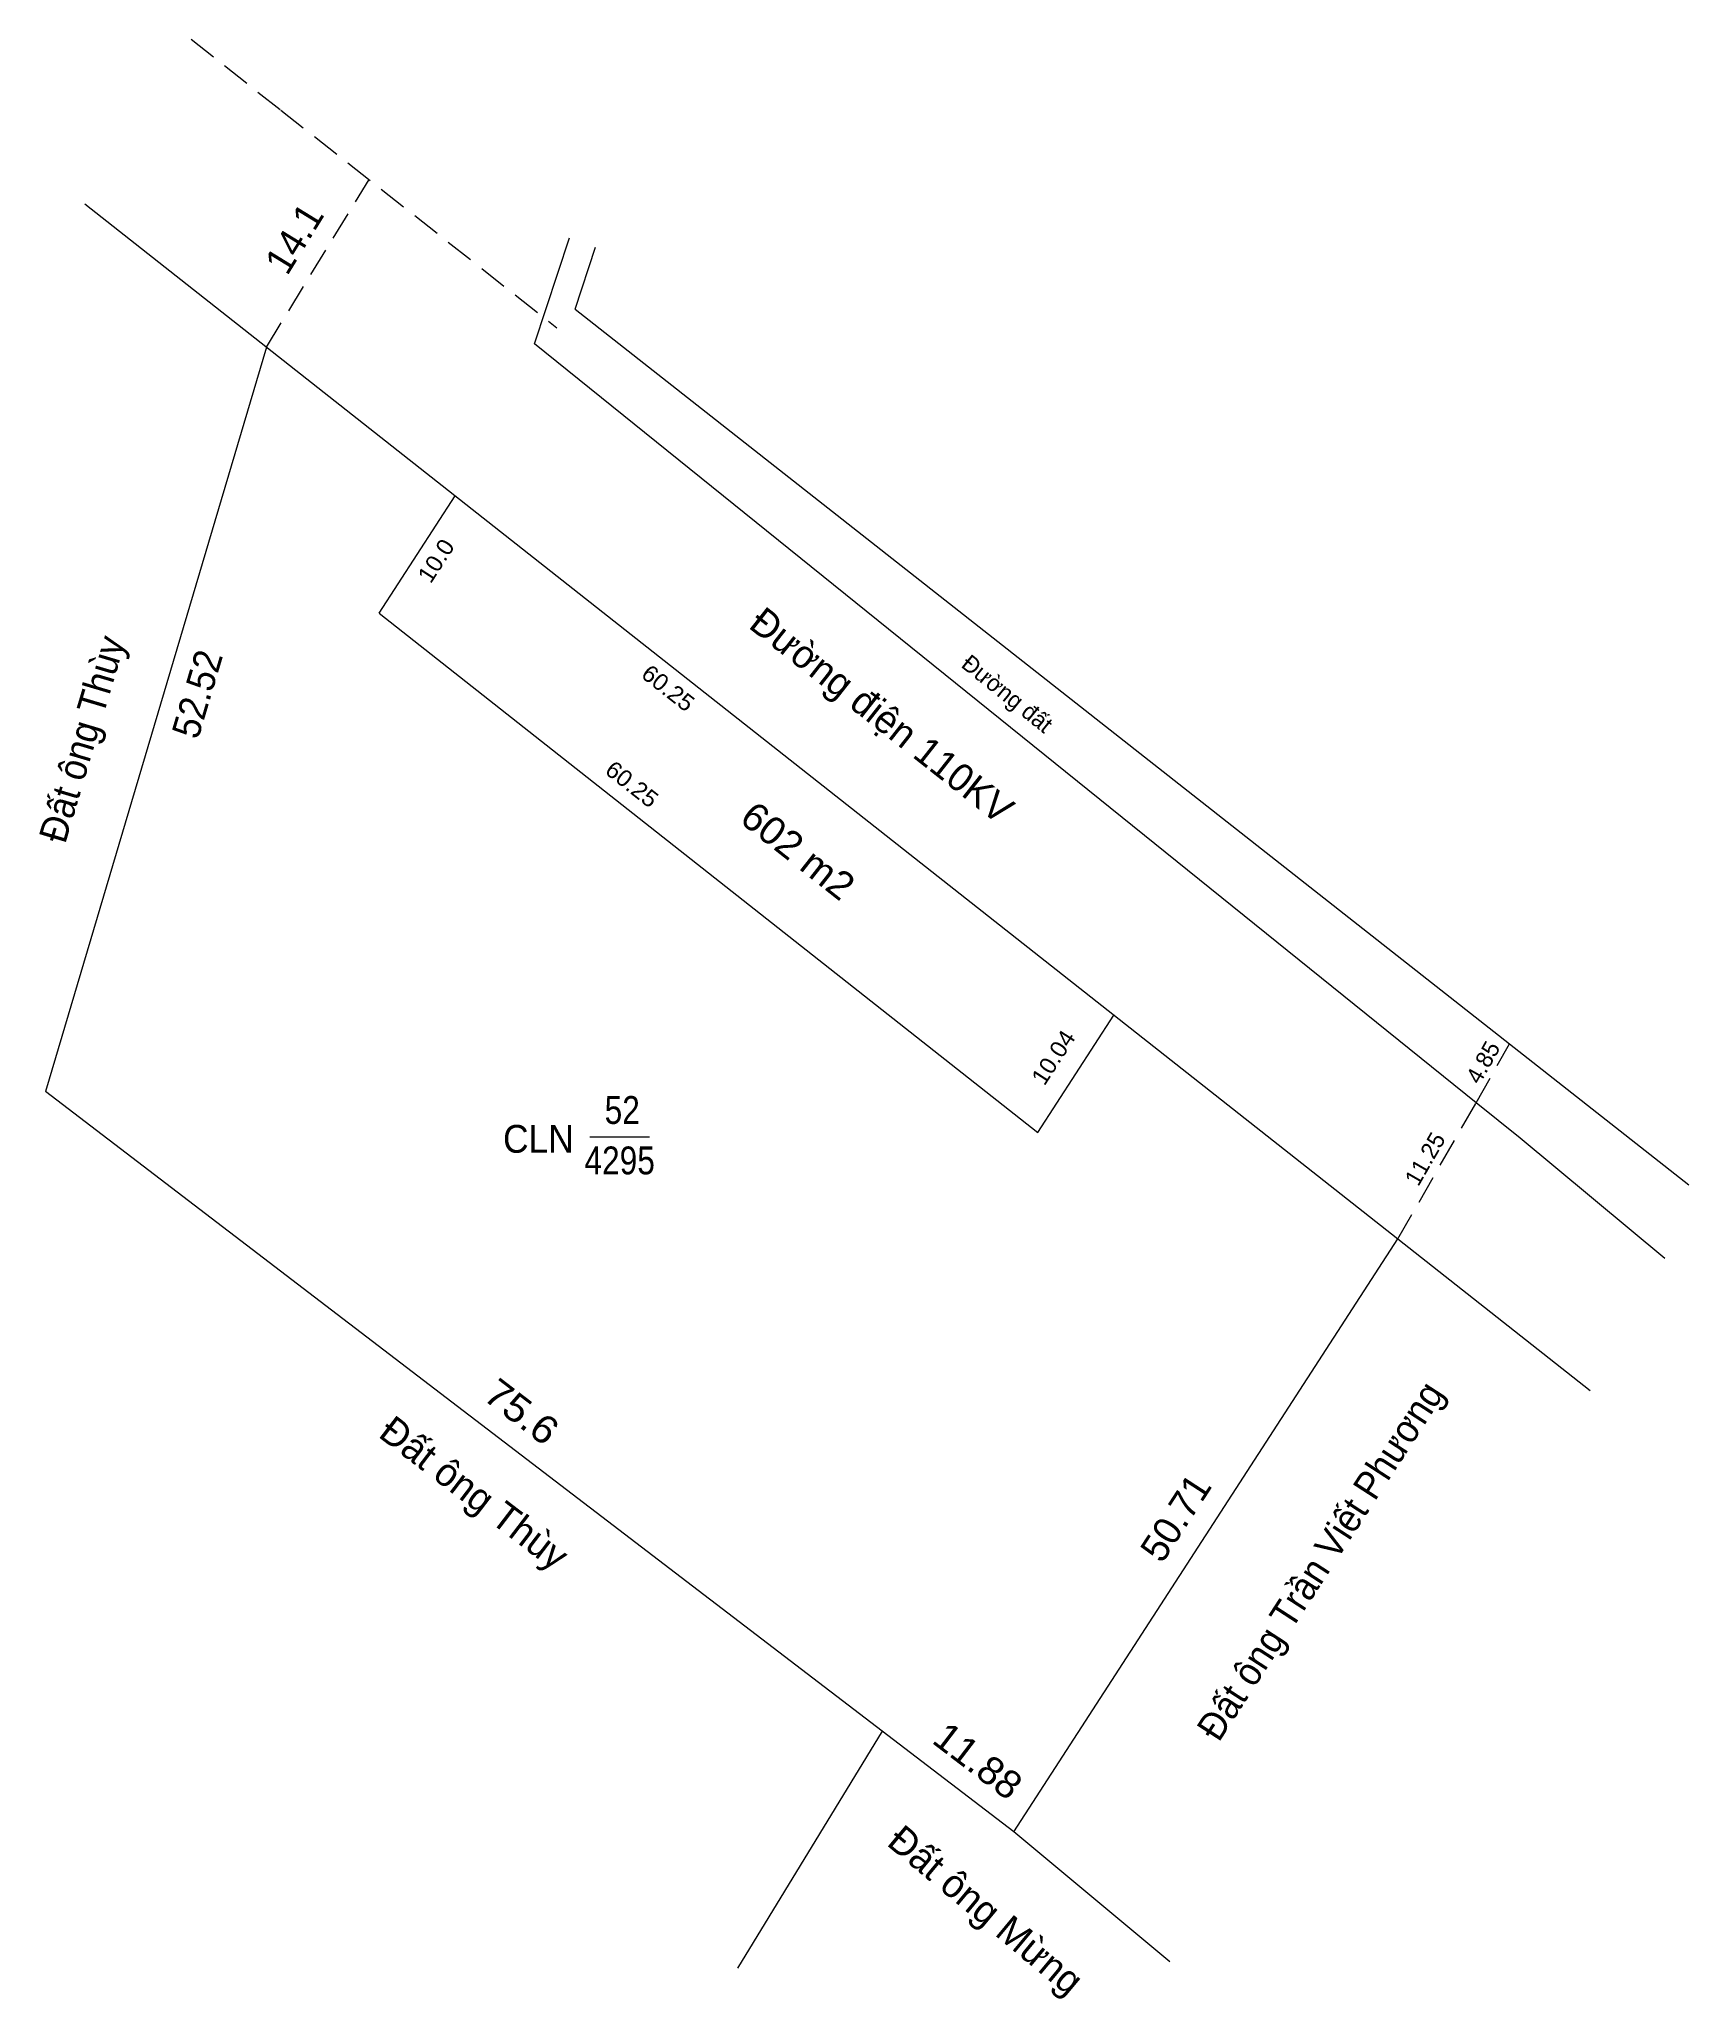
# Model space of a CAD drawing. Header units: metres. Extents: x 537611 to 538176, y 1837952 to 1838324.
# Drawn here: x 538058 to 538176.5, y 1838035.8 to 1838176.7 of the extents above; entities that cross this region are included whole.
import ezdxf
from ezdxf.enums import TextEntityAlignment as Align

# ---------------------------------------------------------------- set-up
doc = ezdxf.new("R2010")
doc.units = ezdxf.units.M
doc.header["$LTSCALE"] = 0.68
doc.linetypes.add('MEDIUM_DASHED', pattern=[4.5, 3, -1.5])
doc.layers.add('36', color=7, linetype='Continuous', lineweight=13)

msp = doc.modelspace()

# ---------------------------------------------------------------- texts
at = {"layer": '36'}
for s, height, rotation, p in [('14.1', 2, 58.486, (538077.1792, 1838161.8773)), ('Đường điện 110KV', 2, 321.755, (538117.911, 1838127.3697)), ('Đường đất', 1.2, 321.146, (538127.1636, 1838129.2488)), ('4.85', 1.2, 60.636, (538162.2263, 1838102.9508)), ('11.25', 1.2, 60.029, (538158.0595, 1838096.0153)), ('Đất ông Thùy', 2, 322.609, (538088.6578, 1838071.5336)), ('50.71', 2, 57.056, (538140.4736, 1838070.0012)), ('Đất ông Mừng', 2, 320.199, (538125.3649, 1838041.6152))]:
    msp.add_text(s, height=height, rotation=rotation, dxfattribs=at).set_placement(p, align=Align.CENTER)
for s, height, rotation, width, p in [('10.0', 1.2, 57.038, 1.05, (538087.0158, 1838138.9286)), ('Đất ông Thùy', 2, 73.463, 0.95, (538062.0434, 1838126.1754)), ('52.52', 2, 73.463, 0.95, (538070.3201, 1838129.4054)), ('60.25', 1.2, 321.752, 1.05, (538102.8136, 1838129.6413)), ('60.25', 1.2, 321.753, 1.05, (538100.2136, 1838122.7414)), ('602 m2', 2, 321.755, 1.05, (538111.886, 1838117.6468)), ('10.04', 1.2, 57.038, 1.05, (538131.3498, 1838103.2686)), ('75.6', 2, 322.609, 1.1, (538092.0578, 1838077.365)), ('Đất ông Trần Viết Phương', 2, 57.056, 0.95, (538150.8584, 1838066.9212)), ('11.88', 2, 322.609, 1.05, (538124.8278, 1838052.3029))]:
    msp.add_text(s, height=height, rotation=rotation, dxfattribs=dict(at, width=width)).set_placement(p, align=Align.CENTER)
for s, width, p in [('52', 0.85, (538099.885, 1838098.82)), ('CLN', 0.95, (538093.865, 1838096.75)), ('4295', 0.85, (538099.7, 1838095.2))]:
    msp.add_text(s, height=2, dxfattribs=dict(at, width=width)).set_placement(p, align=Align.CENTER)

# ---------------------------------------------------------------- linework, layer by layer
at = {"layer": '36', "linetype": 'MEDIUM_DASHED'}
for p, q in [((538074.33, 1838154.6), (538081.7, 1838166.62)), ((538161.22, 1838100.34), (538163.6, 1838104.57)), ((538155.58, 1838090.56), (538161.22, 1838100.34))]:
    msp.add_line(p, q, dxfattribs=at)
at = {"layer": '36'}
for p, q in [((538093.59, 1838154.82), (538096.09, 1838162.44)), ((538096.51, 1838157.33), (538097.97, 1838161.78)), ((538096.51, 1838157.33), (538176.48, 1838094.44)), ((538074.33, 1838154.6), (538058.46, 1838101.15)), ((538161.22, 1838100.34), (538093.59, 1838154.82)), ((538082.42, 1838135.5), (538087.88, 1838143.92)), ((538128, 1838048), (538058.46, 1838101.15)), ((538097.56, 1838097.89), (538101.85, 1838097.89)), ((538128, 1838048), (538155.58, 1838090.56)), ((538118.56, 1838055.21), (538108.16, 1838038.21)), ((538139.21, 1838038.66), (538128, 1838048))]:
    msp.add_line(p, q, dxfattribs=at)
at = {"layer": '36', "linetype": 'MEDIUM_DASHED'}
msp.add_lwpolyline([(538068.92, 1838176.7), (538075.37, 1838171.61), (538095.19, 1838155.99)], dxfattribs=at)
at = {"layer": '36'}
for points in [[(538061.3, 1838164.88), (538155.58, 1838090.56), (538169.4, 1838079.67)], [(538082.42, 1838135.5), (538129.74, 1838098.2), (538135.2, 1838106.62)], [(538174.77, 1838089.17), (538164.37, 1838097.8), (538161.22, 1838100.34)]]:
    msp.add_lwpolyline(points, dxfattribs=at)

msp.set_redraw_order([(e.dxf.handle, doc.entitydb.next_handle()) for e in msp.query("TEXT MTEXT ATTDEF DIMENSION ARC_DIMENSION")])  # texts and dimensions are drawn at this point

doc.saveas('drawing.dxf')
